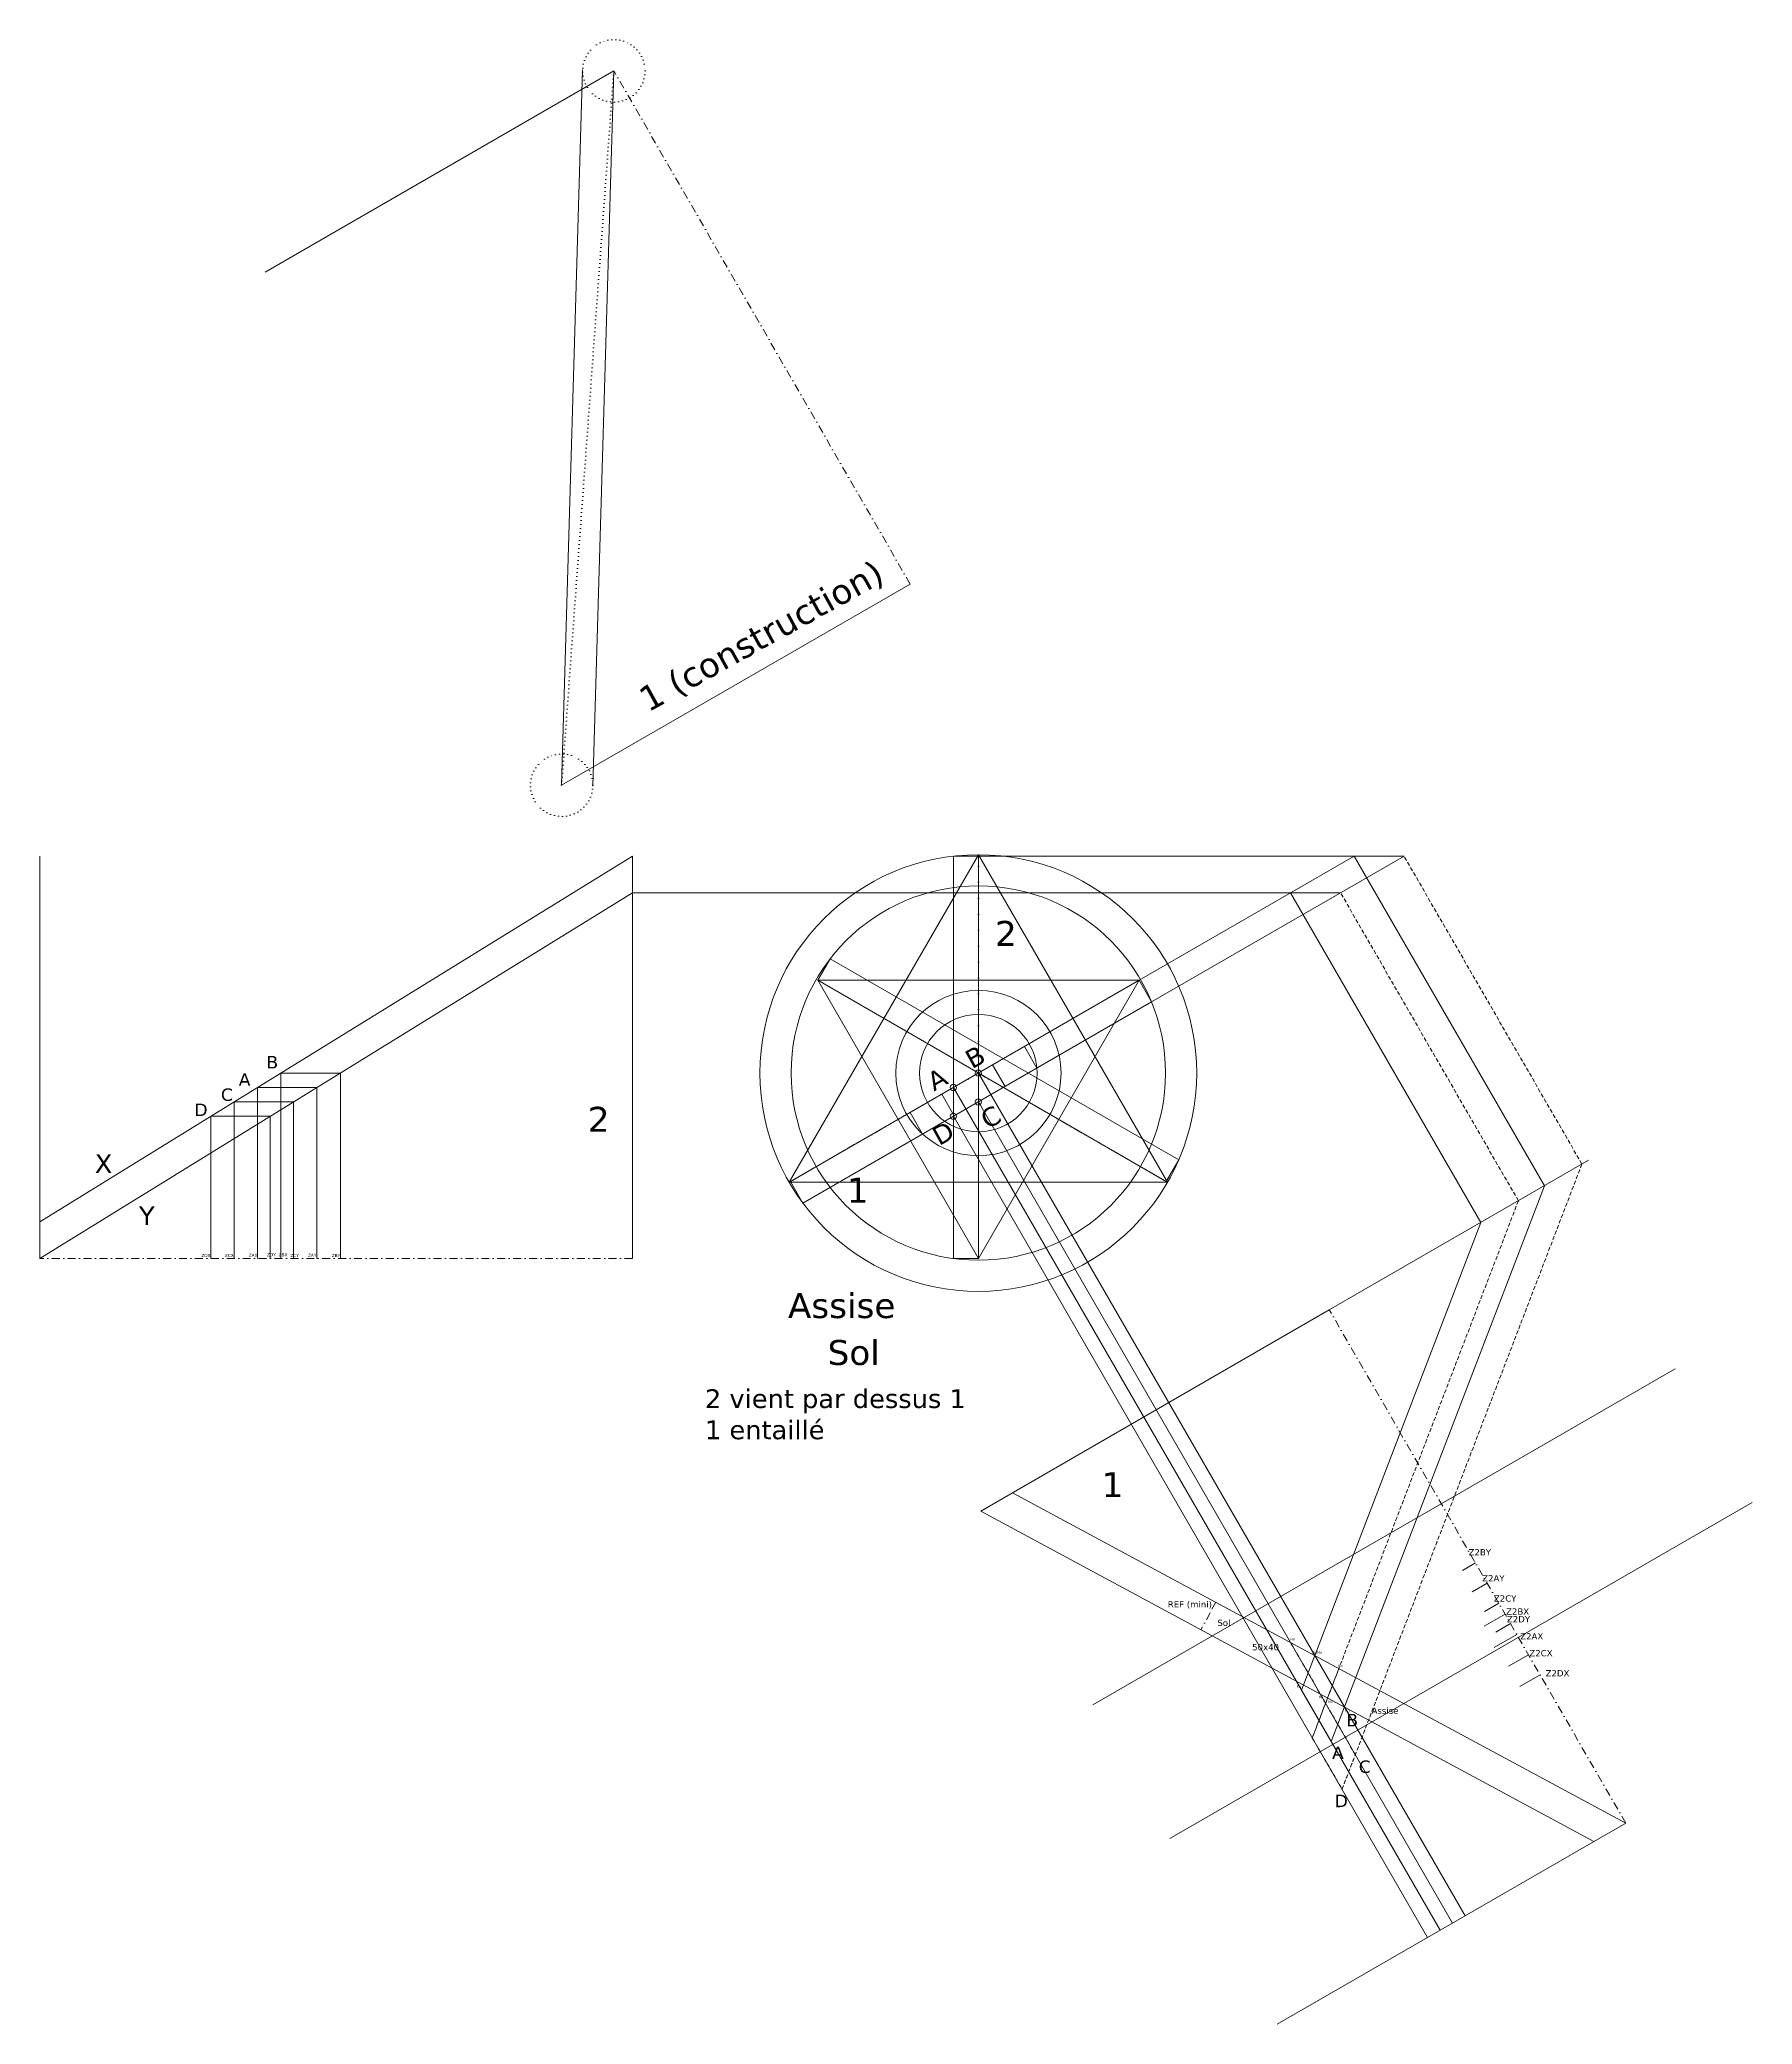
# Model space of a CAD drawing. Header units: millimetres. Extents: x -1504 to 1240, y -1525 to 1657.
import ezdxf

# ---------------------------------------------------------------- set-up
doc = ezdxf.new("R2010")
doc.units = ezdxf.units.MM
for name, pattern in [('BORDER', [44.45, 12.7, -6.35, 12.7, -6.35, 0, -6.35]), ('DASHDOT', [25.4, 12.7, -6.35, 0, -6.35]), ('DOT', [6.35, 0, -6.35]), ('HIDDEN', [9.525, 6.35, -3.175])]:
    doc.linetypes.add(name, pattern=pattern)
doc.layers.get('0').update_dxf_attribs({"lineweight": 0, "true_color": 0xffffff})
for name, color, linetype, lineweight, true_color in [('0_plan', 7, 'Continuous', 0, 0xffffff), ('coupe_alignement', 7, 'Continuous', 0, 0xffffff), ('mini', 7, 'Continuous', 0, 0xffffff), ('triangle', 7, 'Continuous', 0, 0xffffff)]:
    doc.layers.add(name, color=color, linetype=linetype, lineweight=lineweight, true_color=true_color)
doc.styles.add('textstyle11', font='')
doc.styles.add('textstyle12', font='')
doc.styles.add('textstyle13', font='')
doc.styles.add('textstyle14', font='')
doc.styles.add('textstyle15', font='')
doc.styles.add('textstyle16', font='')
doc.styles.add('textstyle17', font='')
doc.styles.add('textstyle18', font='')
doc.styles.add('textstyle19', font='')
doc.styles.add('textstyle20', font='')
doc.styles.add('textstyle21', font='')
doc.styles.add('textstyle22', font='')
doc.styles.add('textstyle23', font='')
doc.styles.add('textstyle24', font='')
doc.styles.add('textstyle25', font='')
doc.styles.add('textstyle26', font='')
doc.styles.add('textstyle27', font='')
doc.styles.add('textstyle28', font='')
doc.styles.add('textstyle29', font='')
doc.styles.add('textstyle30', font='')
doc.styles.add('textstyle31', font='')
doc.styles.add('textstyle32', font='')
doc.styles.add('textstyle33', font='')
doc.styles.add('textstyle34', font='')
doc.styles.add('textstyle35', font='')
doc.styles.add('textstyle36', font='')
doc.styles.add('textstyle37', font='')
doc.styles.add('textstyle38', font='')
doc.styles.add('textstyle39', font='')
doc.styles.add('textstyle40', font='')
doc.styles.add('textstyle41', font='')
doc.styles.add('textstyle42', font='')
doc.styles.add('textstyle43', font='')
doc.styles.add('textstyle44', font='')
doc.styles.add('textstyle45', font='')
doc.styles.add('textstyle46', font='')
doc.styles.add('textstyle47', font='')
doc.styles.add('textstyle48', font='')
doc.styles.add('textstyle49', font='')
doc.styles.add('textstyle50', font='')
doc.styles.add('textstyle51', font='')
doc.styles.add('textstyle52', font='')
doc.styles.add('textstyle53', font='')
doc.styles.add('textstyle54', font='')
doc.styles.add('textstyle55', font='')
doc.styles.add('textstyle56', font='')
doc.styles.add('textstyle57', font='')
doc.styles.add('textstyle58', font='')
doc.styles.add('textstyle59', font='')
doc.styles.get('textstyle11').set_extended_font_data('DejaVu Sans')
doc.styles.get('textstyle12').set_extended_font_data('DejaVu Sans')
doc.styles.get('textstyle13').set_extended_font_data('DejaVu Sans')
doc.styles.get('textstyle14').set_extended_font_data('DejaVu Sans')
doc.styles.get('textstyle15').set_extended_font_data('DejaVu Sans')
doc.styles.get('textstyle16').set_extended_font_data('DejaVu Sans')
doc.styles.get('textstyle17').set_extended_font_data('DejaVu Sans')
doc.styles.get('textstyle18').set_extended_font_data('DejaVu Sans')
doc.styles.get('textstyle19').set_extended_font_data('DejaVu Sans')
doc.styles.get('textstyle20').set_extended_font_data('DejaVu Sans')
doc.styles.get('textstyle21').set_extended_font_data('DejaVu Sans')
doc.styles.get('textstyle22').set_extended_font_data('DejaVu Sans')
doc.styles.get('textstyle23').set_extended_font_data('DejaVu Sans')
doc.styles.get('textstyle24').set_extended_font_data('DejaVu Sans')
doc.styles.get('textstyle25').set_extended_font_data('DejaVu Sans')
doc.styles.get('textstyle26').set_extended_font_data('DejaVu Sans')
doc.styles.get('textstyle27').set_extended_font_data('DejaVu Sans')
doc.styles.get('textstyle28').set_extended_font_data('DejaVu Sans')
doc.styles.get('textstyle29').set_extended_font_data('DejaVu Sans')
doc.styles.get('textstyle30').set_extended_font_data('DejaVu Sans')
doc.styles.get('textstyle31').set_extended_font_data('DejaVu Sans')
doc.styles.get('textstyle32').set_extended_font_data('DejaVu Sans')
doc.styles.get('textstyle33').set_extended_font_data('DejaVu Sans')
doc.styles.get('textstyle34').set_extended_font_data('DejaVu Sans')
doc.styles.get('textstyle35').set_extended_font_data('DejaVu Sans')
doc.styles.get('textstyle36').set_extended_font_data('DejaVu Sans')
doc.styles.get('textstyle37').set_extended_font_data('DejaVu Sans')
doc.styles.get('textstyle38').set_extended_font_data('DejaVu Sans')
doc.styles.get('textstyle39').set_extended_font_data('DejaVu Sans')
doc.styles.get('textstyle40').set_extended_font_data('DejaVu Sans')
doc.styles.get('textstyle41').set_extended_font_data('DejaVu Sans')
doc.styles.get('textstyle42').set_extended_font_data('DejaVu Sans')
doc.styles.get('textstyle43').set_extended_font_data('DejaVu Sans')
doc.styles.get('textstyle44').set_extended_font_data('DejaVu Sans')
doc.styles.get('textstyle45').set_extended_font_data('DejaVu Sans')
doc.styles.get('textstyle46').set_extended_font_data('DejaVu Sans')
doc.styles.get('textstyle47').set_extended_font_data('DejaVu Sans')
doc.styles.get('textstyle48').set_extended_font_data('DejaVu Sans')
doc.styles.get('textstyle49').set_extended_font_data('DejaVu Sans')
doc.styles.get('textstyle50').set_extended_font_data('DejaVu Sans')
doc.styles.get('textstyle51').set_extended_font_data('DejaVu Sans')
doc.styles.get('textstyle52').set_extended_font_data('DejaVu Sans')
doc.styles.get('textstyle53').set_extended_font_data('DejaVu Sans')
doc.styles.get('textstyle54').set_extended_font_data('DejaVu Sans')
doc.styles.get('textstyle55').set_extended_font_data('DejaVu Sans')
doc.styles.get('textstyle56').set_extended_font_data('DejaVu Sans')
doc.styles.get('textstyle57').set_extended_font_data('DejaVu Sans')
doc.styles.get('textstyle58').set_extended_font_data('DejaVu Sans')
doc.styles.get('textstyle59').set_extended_font_data('DejaVu Sans')

msp = doc.modelspace()

# ---------------------------------------------------------------- linework, layer by layer
at = {"linetype": 'DASHDOT'}
for p, q in [((0, 350), (0, 0)), ((0, 0), (-303.1, -175)), ((0, 0), (301.1, -173.9))]:
    msp.add_line(p, q, dxfattribs=at)
at = {"color": 1, "true_color": 0xff0000}
msp.add_circle((0, 0), 350, dxfattribs=at)
at = {"color": 3, "true_color": 0x00ff00}
msp.add_circle((0, 0), 300, dxfattribs=at)
at = {"layer": '0_plan', "color": 3, "true_color": 0x00ff00}
for p, q in [((-1142.8, 1284), (-584.2, 1606.5)), ((-1504.3, 347.7), (-1504.3, -297.3)), ((-237.5, 183.3), (-257.5, 148.7)), ((277.5, 114), (257.5, 148.7)), ((-40, -297.3), (0, -297.3)), ((478.9, -1524.9), (1037.5, -1202.3))]:
    msp.add_line(p, q, dxfattribs=at)
at = {"layer": '0_plan'}
for p, q in [((-634.2, 1608), (-667.8, 461.3)), ((-584.2, 1606.5), (-617.8, 459.8)), ((-1504.3, -238.6), (-554.3, 347.7)), ((-40, 347.7), (-40, -297.3)), ((0, 347.7), (0, -297.3)), ((-1504.3, -297.3), (-554.3, 289)), ((321.1, -139.2), (-237.5, 183.3)), ((-301.1, -173.9), (257.5, 148.7)), ((301.1, -173.9), (-257.5, 148.7)), ((-281.1, -208.5), (277.5, 114)), ((-1117.7, 0), (-1022.5, 0)), ((-1117.7, 0), (-1117.7, -297.3)), ((-1022.5, 0), (-1022.5, -297.3)), ((-1155.2, -23.1), (-1060, -23.1)), ((-1155.2, -23.1), (-1155.2, -297.3)), ((-1060, -23.1), (-1060, -297.3)), ((-1192.6, -46.2), (-1097.4, -46.2)), ((-1192.6, -46.2), (-1192.6, -297.3)), ((-1097.4, -46.2), (-1097.4, -297.3)), ((-1230, -69.3), (-1134.8, -69.3)), ((-1230, -69.3), (-1230, -297.3)), ((-1134.8, -69.3), (-1134.8, -297.3)), ((1037.5, -1202.3), (54.8, -672.8)), ((986.6, -1231.7), (3.9, -702.1)), ((775.7, -797.2), (796.6, -785.1)), ((791.2, -831.5), (815.3, -817.5)), ((811.3, -863.1), (834, -849.9)), ((810.7, -886.9), (844.2, -867.6)), ((829.1, -896), (852.7, -882.3)), ((826.6, -920.9), (862.9, -900)), ((517.8, -989.3), (539.1, -933.8)), ((539.1, -933.8), (586.7, -1016.2)), ((849.8, -950.7), (881.6, -932.4)), ((868, -983.4), (900.3, -964.8)), ((565.4, -1071.7), (517.8, -989.3)), ((586.7, -1016.2), (565.4, -1071.7))]:
    msp.add_line(p, q, dxfattribs=at)
at = {"layer": '0_plan', "linetype": 'DOT'}
msp.add_line((-667.8, 461.3), (-584.2, 1606.5), dxfattribs=at)
at = {"layer": '0_plan', "linetype": 'DASHDOT'}
for p, q in [((-109.2, 783.8), (-584.2, 1606.5)), ((-554.3, -297.3), (-1504.3, -297.3)), ((1037.5, -1202.3), (562.5, -379.6))]:
    msp.add_line(p, q, dxfattribs=at)
at = {"layer": '0_plan', "color": 1, "true_color": 0xff0000}
for p, q in [((-667.8, 461.3), (-109.2, 783.8)), ((-554.3, 347.7), (-554.3, -297.3)), ((-40, 347.7), (0, 347.7)), ((321.1, -139.2), (301.1, -173.9)), ((-281.1, -208.5), (-301.1, -173.9)), ((3.9, -702.1), (562.5, -379.6))]:
    msp.add_line(p, q, dxfattribs=at)
at = {"layer": '0_plan', "linetype": 'HIDDEN'}
for p, q in [((604.1, -1092.6), (500.4, -912.9)), ((577.8, -954.6), (535.2, -1065.6)), ((535.2, -1065.6), (582.9, -1148.1)), ((582.9, -1148.1), (604.1, -1092.6))]:
    msp.add_line(p, q, dxfattribs=at)
at = {"layer": '0_plan', "linetype": 'DOT'}
for centre in [(-584.2, 1606.5), (-667.8, 461.3)]:
    msp.add_circle(centre, 50, dxfattribs=at)
at = {"layer": '0_plan'}
for centre in [(0, 0), (-40, -23.1), (0, -46.2), (-40, -69.3)]:
    msp.add_circle(centre, 5, dxfattribs=at)
at = {"layer": 'coupe_alignement', "color": 1, "true_color": 0xff0000}
for p, q in [((0, 347.7), (682.2, 347.7)), ((562.5, -379.6), (978.1, -139.7))]:
    msp.add_line(p, q, dxfattribs=at)
at = {"layer": 'coupe_alignement'}
for p, q in [((257.5, 148.7), (602.2, 347.7)), ((277.5, 114), (682.2, 347.7)), ((907.3, -180.6), (602.2, 347.7)), ((-554.3, 289), (580.5, 289)), ((805.5, -239.3), (500.5, 289)), ((780, -1351), (0, 0)), ((740, -1374.1), (-40, -23.1)), ((760, -1362.6), (0, -46.2)), ((720, -1385.7), (-40, -69.3)), ((907.3, -180.6), (586.7, -1016.2)), ((805.5, -239.3), (539.1, -933.8))]:
    msp.add_line(p, q, dxfattribs=at)
at = {"layer": 'coupe_alignement', "linetype": 'HIDDEN'}
for p, q in [((967.3, -145.9), (682.2, 347.7)), ((865.5, -204.7), (580.5, 289)), ((967.3, -145.9), (582.9, -1148.1)), ((865.5, -204.7), (535.2, -1065.6))]:
    msp.add_line(p, q, dxfattribs=at)
at = {"layer": 'mini', "color": 3, "true_color": 0x00ff00}
for p, q in [((93.8, 8), (73.8, 42.6)), ((42.9, -21.4), (22.9, 13.2)), ((307, -1227.2), (1240.4, -688.3))]:
    msp.add_line(p, q, dxfattribs=at)
at = {"layer": 'mini', "color": 1, "true_color": 0xff0000}
for p, q in [((-89.4, -97.8), (-109.4, -63.1)), ((-38.5, -68.4), (-58.5, -33.8)), ((183.3, -1012.9), (1116.7, -474))]:
    msp.add_line(p, q, dxfattribs=at)
at = {"layer": 'mini', "linetype": 'BORDER'}
msp.add_line((380.5, -848.3), (356.7, -892.3), dxfattribs=at)
at = {"layer": 'mini', "color": 1, "true_color": 0xff0000}
msp.add_circle((0, 0), 132.5, dxfattribs=at)
at = {"layer": 'mini', "color": 3, "true_color": 0x00ff00}
msp.add_circle((0, 0), 94.1, dxfattribs=at)
at = {"layer": 'triangle', "color": 1, "true_color": 0xff0000}
for p, q in [((0, 350), (-303.1, -175)), ((303.1, -175), (0, 350)), ((-303.1, -175), (303.1, -175))]:
    msp.add_line(p, q, dxfattribs=at)
at = {"layer": 'triangle', "color": 3, "true_color": 0x00ff00}
for p, q in [((-257.5, 148.7), (257.5, 148.7)), ((0, -297.3), (-257.5, 148.7)), ((257.5, 148.7), (0, -297.3))]:
    msp.add_line(p, q, dxfattribs=at)

# ---------------------------------------------------------------- texts
at = {"layer": '0_plan', "char_height": 4, "attachment_point": 1, "rotation": 29}
for s, insert, style in [('\\H40;1 (construction)', (-548.6, 612.8), 'textstyle17'), ('\\H30;B', (-24.8, 32.1), 'textstyle21'), ('\\H30;A', (-85.6, -3.5), 'textstyle18'), ('\\H30;C', (0, -64.3), 'textstyle20'), ('\\H30;D', (-77.5, -91), 'textstyle19')]:
    msp.add_mtext(s, dxfattribs=dict(at, insert=insert, style=style))
at = {"layer": '0_plan', "char_height": 4}
for s, insert, attachment_point, style in [('\\H40;2', (26.7, 243.9), 1, 'textstyle13'), ('\\H20;B', (-1141, 27.4), 1, 'textstyle22'), ('\\H20;C', (-1213.9, -24.6), 1, 'textstyle24'), ('\\H20;A', (-1185.3, -0.3), 1, 'textstyle23'), ('\\H20;D', (-1256.4, -48.9), 1, 'textstyle25'), ('\\H40;2', (-591, -54.1), 3, 'textstyle15'), ('\\H30;X', (-1416.1, -130.3), 1, 'textstyle26'), ('\\H40;1', (-210.8, -167.9), 1, 'textstyle14'), ('\\H30;Y', (-1345.2, -213.7), 1, 'textstyle27'), ('\\H5;ZDX', (-1245.2, -289.9), 1, 'textstyle28'), ('\\H5;ZCX', (-1207.5, -289.9), 1, 'textstyle29'), ('\\H5;ZAX', (-1169.4, -289.5), 1, 'textstyle30'), ('\\H5;ZDY', (-1140.1, -288.6), 1, 'textstyle31'), ('\\H5;ZBX', (-1121.3, -288.6), 1, 'textstyle32'), ('\\H5;ZCY', (-1102.5, -289.9), 1, 'textstyle33'), ('\\H5;ZAY', (-1074.4, -289.5), 1, 'textstyle34'), ('\\H5;ZBY', (-1036.3, -289.9), 1, 'textstyle35'), ('\\H30;2 vient par dessus 1\\P1 entaillé', (-438.2, -506.9), 1, 'textstyle36'), ('\\H40;1', (197.7, -639.8), 1, 'textstyle16'), ('\\H10;Z2BY', (785.7, -763.2), 1, 'textstyle41'), ('\\H10;Z2AY', (807.5, -804.9), 1, 'textstyle42'), ('\\H10;Z2CY', (826.3, -837.2), 1, 'textstyle43'), ('\\H10;Z2BX', (845.8, -858.1), 1, 'textstyle45'), ('\\H10;Z2DY', (847.1, -870.5), 1, 'textstyle44'), ('Ho', (499.8, -905.4), 1, 'textstyle52'), ('\\H10;Z2AX', (868.4, -898), 1, 'textstyle46'), ('Ku/Hu', (534.6, -926.6), 1, 'textstyle54'), ('Ko', (576.9, -948.1), 1, 'textstyle56'), ('\\H10;Z2CX', (883.1, -924.9), 1, 'textstyle47'), ('Ku', (510.3, -981.1), 1, 'textstyle55'), ('\\H10;Z2DX', (909.2, -957.1), 1, 'textstyle48'), ('Ho', (545.2, -998.2), 1, 'textstyle53'), ('Ko', (560.7, -1005.7), 1, 'textstyle57'), ('Hu', (587.4, -1020.5), 1, 'textstyle51'), ('\\H20;B', (589.8, -1027.2), 1, 'textstyle37'), ('\\H20;A', (566.9, -1079.6), 1, 'textstyle39'), ('\\H20;C', (609.7, -1101.9), 1, 'textstyle38'), ('\\H20;D', (571.1, -1156.8), 1, 'textstyle40')]:
    msp.add_mtext(s, dxfattribs=dict(at, insert=insert, attachment_point=attachment_point, style=style))
at = {"layer": '0_plan', "color": 3, "true_color": 0x00ff00, "insert": (-305.2, -352.7), "char_height": 4, "attachment_point": 1, "style": 'textstyle11'}
msp.add_mtext('\\H40;Assise', dxfattribs=at)
at = {"layer": '0_plan', "color": 1, "true_color": 0xff0000, "insert": (-241.6, -427.9), "char_height": 4, "attachment_point": 1, "style": 'textstyle12'}
msp.add_mtext('\\H40;Sol', dxfattribs=at)
at = {"layer": 'mini', "char_height": 4, "attachment_point": 1}
for s, insert, style in [('\\H10;REF (mini)', (303.6, -846.7), 'textstyle49'), ('\\H10;Sol', (383.1, -876.3), 'textstyle50'), ('\\H10;50x40', (438.8, -915.3), 'textstyle59'), ('\\H10;Assise', (630.2, -1017.1), 'textstyle58')]:
    msp.add_mtext(s, dxfattribs=dict(at, insert=insert, style=style))

doc.saveas('drawing.dxf')
